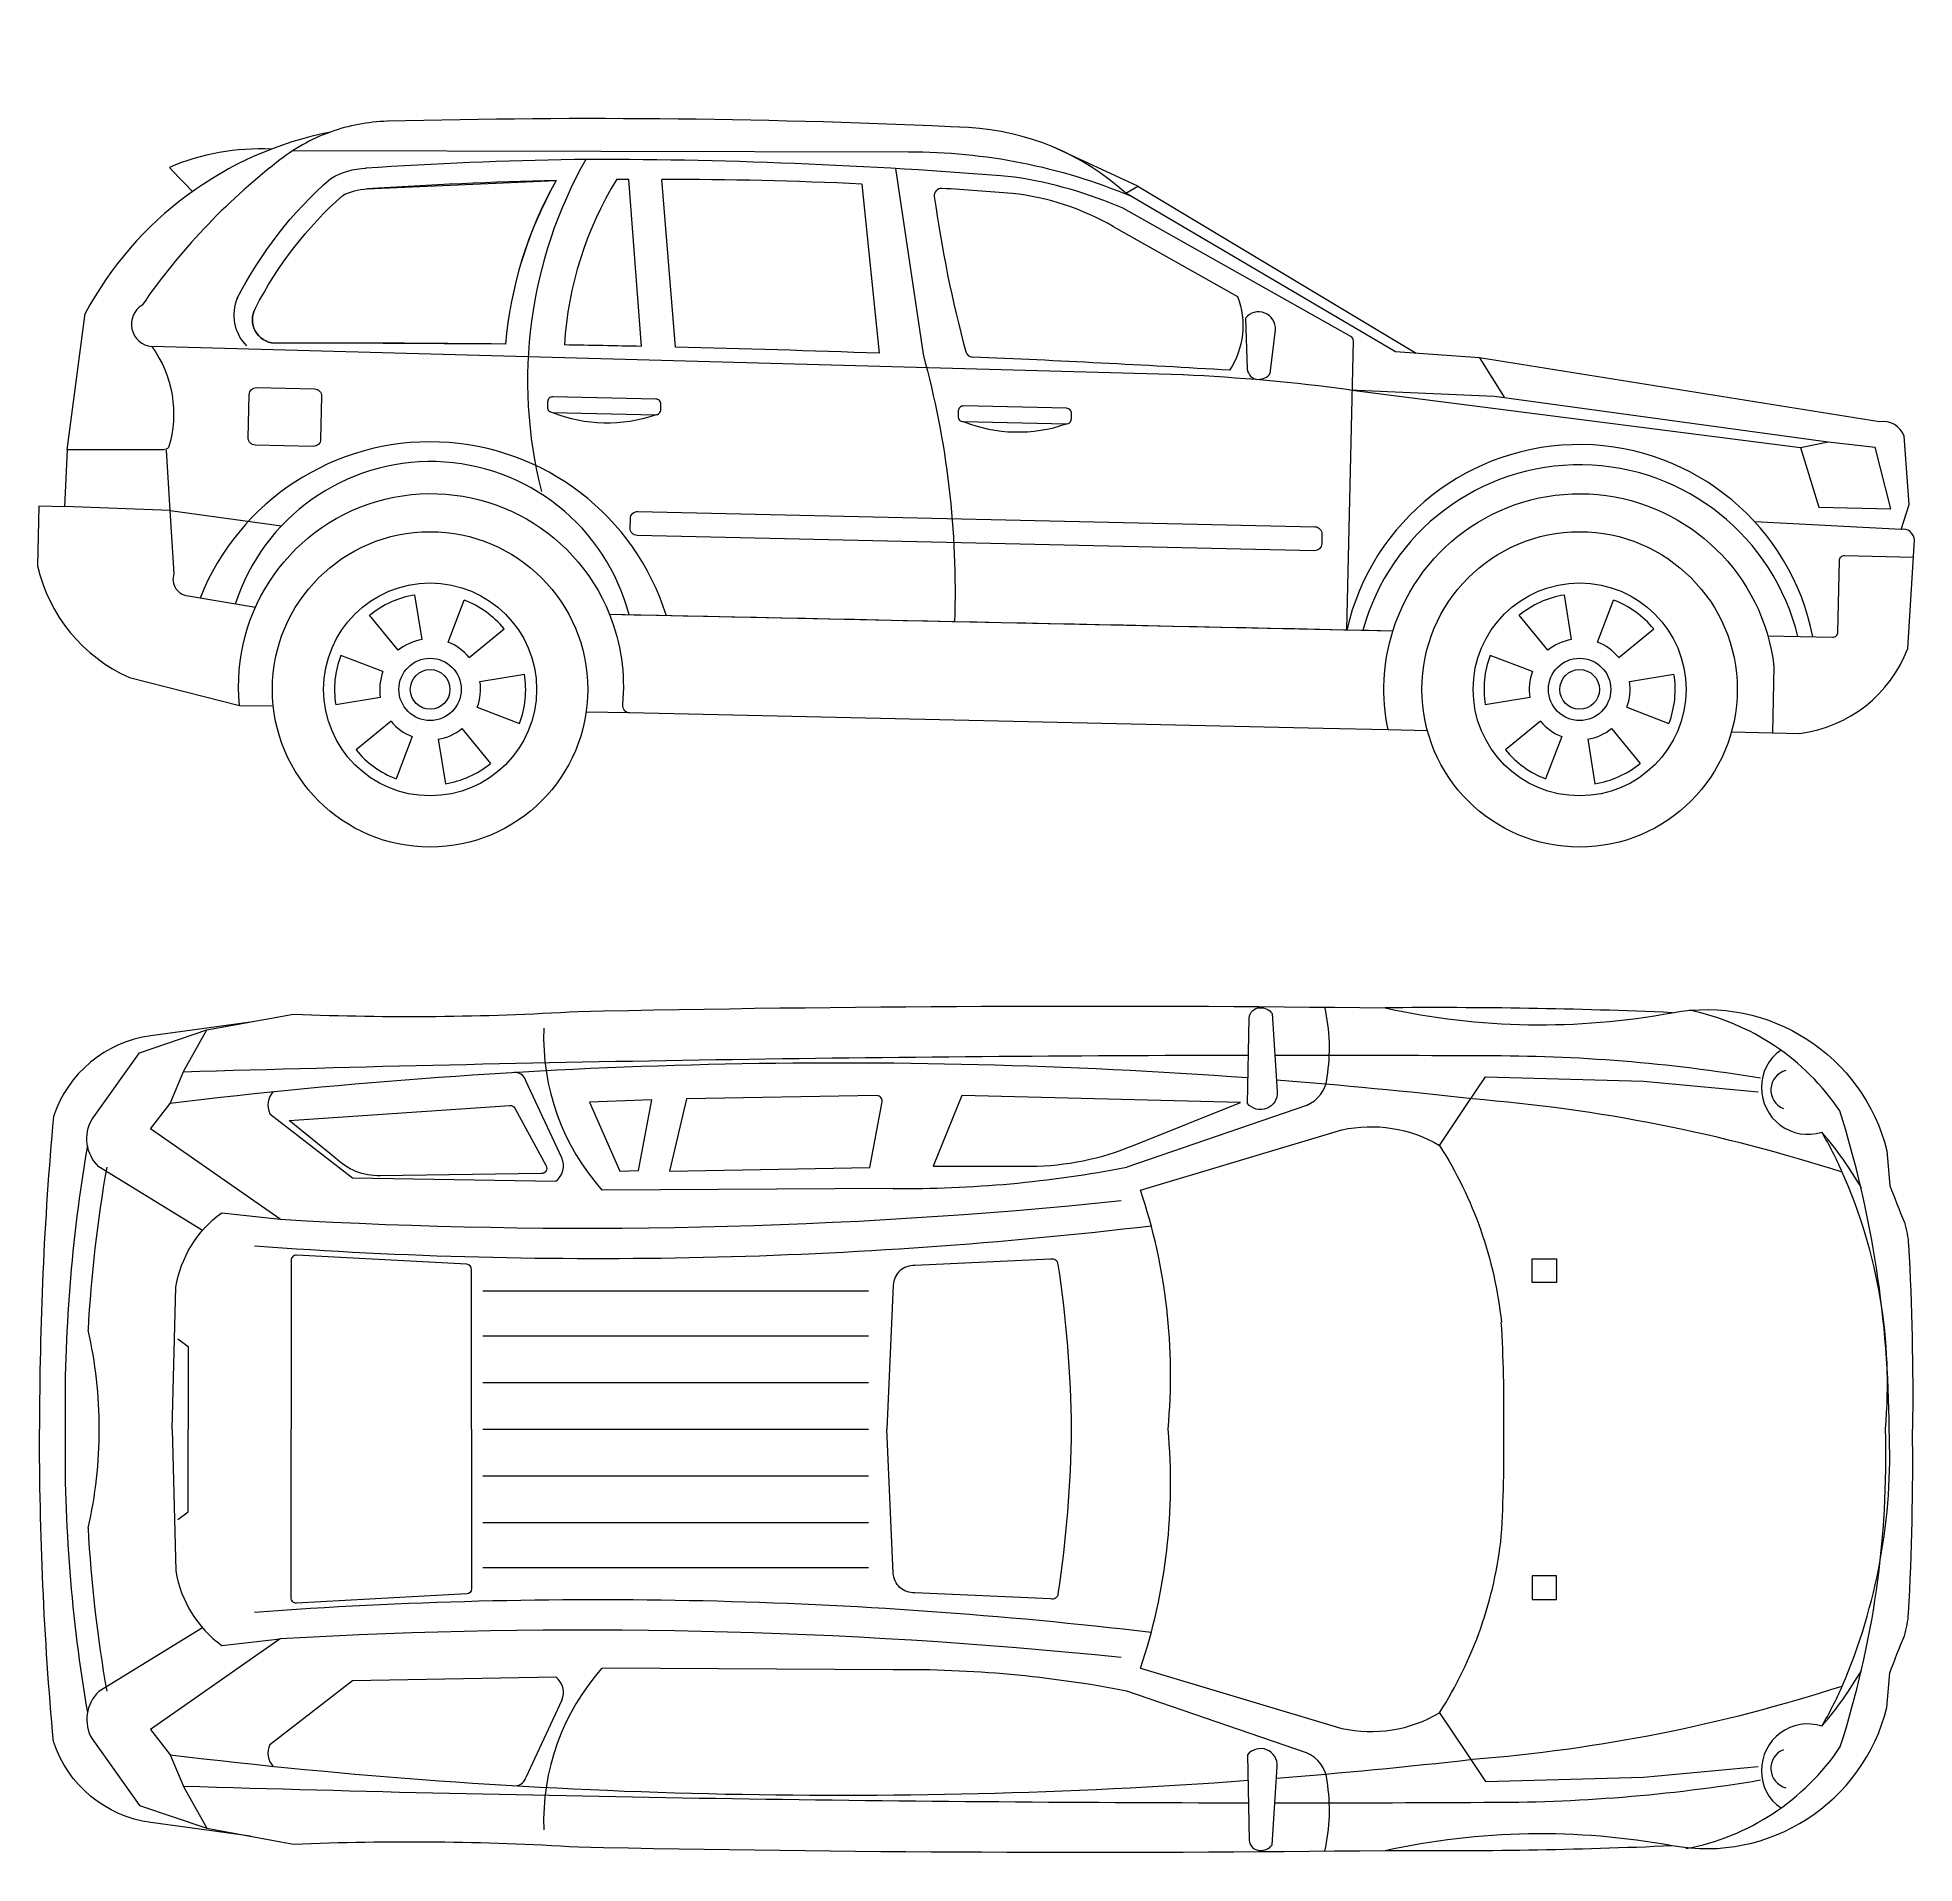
# Model space of a CAD drawing. Header units: millimetres. Extents: x -2405 to 4871, y -1113 to 3566.
# Drawn here: x -2405 to 2405, y -1113 to 3566 of the extents above; entities that cross this region are included whole.
import ezdxf

# ---------------------------------------------------------------- set-up
doc = ezdxf.new("R2010")
doc.units = ezdxf.units.MM
doc.header["$LTSCALE"] = 20
doc.styles.add('Arial', font='ARIAL.TTF')

# ---------------------------------------------------------------- blocks, each defined once
blk = doc.blocks.new('VolvoXC90-Plan')
at = {"color": 0, "linetype": 'ByBlock', "lineweight": -2}
for p, q in [((-1061.7, 694.9), (-1153.7, 892.6)), ((846.7, 829.4), (386.3, 671.1)), ((-1810.4, 808.3), (-1598.5, 644.1)), ((-1598.5, 644.1), (-1077.4, 635)), ((-213, 616.5), (-958.8, 612.6)), ((-213, -616.5), (-958.8, -612.6)), ((421.2, -612.2), (937.2, -766.9)), ((-1810.4, -808.3), (-1598.5, -644.1)), ((-1598.5, -644.1), (-1077.4, -635)), ((846.7, -829.4), (386.3, -671.1)), ((-1061.7, -694.9), (-1153.7, -892.6))]:
    blk.add_line(p, q, dxfattribs=at)
for points in [[(-2060.4, 0), (-2050.7, 363.4, -0.200321), (-1933.5, 554.2), (-1783.6, 537.6), (-2116.1, 769.7), (-2065.4, 834.4), (-2030.6, 917.7), (-1971.2, 1022.8), (-1749.1, 1063.4, 0.025503), (-1020, 1070.4, -0.008345), (1047.9, 1079.4, 0.100198), (1784, 1067, -0.396144), (2334.1, 713.2), (2341.6, 624.6, 0.008994), (2378.8, 529.6, -0.062948), (2389.5, 471.9, -0.016499), (2399.8, 0, 3.114817)], [(695.1, 834.7), (699.8, 1053.4, -0.383303), (727.1, 1079.9, -0.240471), (758.6, 1065.3), (771.8, 864.7, -0.732078), (695.1, 834.7, -0.79772)], [(-1860.1, 1043.1), (-2115.4, 1008.1, 0.286504), (-2364.6, 800.7, 0.023286), (-2400.2, 0, 2.892384)], [(-1983.1, 508.8), (-2248.1, 672.4, -0.354025), (-2265.3, 794), (-2144.2, 964.4), (-1971.2, 1022.8)], [(-1760.5, 790.8), (-1194.9, 829.4, -0.293687), (-1182.4, 822.6), (-1102.1, 674.4, -0.563611), (-1113.5, 654.9), (-1527.3, 649.1, -0.207041), (-1642.3, 695.4), (-1760.5, 790.8)], [(-742, 845.9), (-785.5, 660.8), (-272.9, 670), (-241.1, 838.9, 0.475324), (-254.3, 854.5), (-742, 845.9)], [(-37.1, 854.8), (-110.5, 673.5), (139.2, 673.5, 0.097382), (404.8, 727.9), (677.5, 836.8), (-37.1, 854.8)], [(491.8, 0, 0.104646), (421.2, 612.2), (937.2, 766.9, -0.18996), (1187.4, 727, -0.116976), (1346, 274.1)], [(-1293.1, 0), (-1293.1, 409.2, 0.398565), (-1305.6, 422.3), (-1741.6, 445.8, 0.430037), (-1755.5, 432.6), (-1755.5, 0)], [(210.5, 422.1, 0.441976), (190.5, 435.2), (-157.1, 419.2, 0.418817), (-212.6, 368.8), (-228.5, 0)], [(-1860.1, -1043.1), (-2115.4, -1008.1, -0.286504), (-2364.6, -800.7, -0.023286), (-2400.2, 0, -2.892384)], [(-2060.4, 0), (-2050.7, -363.4, 0.200321), (-1933.5, -554.2), (-1783.6, -537.6), (-2116.1, -769.7), (-2065.4, -834.4), (-2030.6, -917.7), (-1971.2, -1022.8), (-1749.1, -1063.4, -0.025503), (-1020, -1070.4, 0.008345), (1047.9, -1079.4, -0.100198), (1784, -1067, 0.396144), (2334.1, -713.2), (2341.6, -624.6, -0.008994), (2378.8, -529.6, 0.062948), (2389.5, -471.9, 0.016499), (2399.8, 0, -3.114817)], [(-1293.1, 0), (-1293.1, -409.2, -0.398565), (-1305.6, -422.3), (-1741.6, -445.8, -0.430037), (-1755.5, -432.6), (-1755.5, 0)], [(210.5, -422.1, -0.441976), (190.5, -435.2), (-157.1, -419.2, -0.418817), (-212.6, -368.8), (-228.5, 0)], [(-1983.1, -508.8), (-2248.1, -672.4, 0.354025), (-2265.3, -794), (-2144.2, -964.4), (-1971.2, -1022.8)], [(695.1, -834.7), (699.8, -1053.4, 0.383303), (727.1, -1079.9, 0.240471), (758.6, -1065.3), (771.8, -864.7, 0.732078), (695.1, -834.7, 0.79772)]]:
    blk.add_lwpolyline(points, format="xyb", dxfattribs=at)
for points in [[(1187.4, 727), (1256, 828.9), (1305.4, 902.5), (1710.4, 891.7), (2004, 864.4)], [(-991, 837.8), (-913.4, 661.1), (-865, 662.4), (-831.1, 843.8), (-991, 837.8)], [(-1264.6, 354.3), (-276.2, 354.3)], [(-2045.9, 231.5), (-2019.5, 212), (-2019.5, 0)], [(-1264.6, 239), (-276.2, 239)], [(-1264.6, 119.5), (-276.2, 119.5)], [(-2045.9, -231.5), (-2019.5, -212), (-2019.5, 0)], [(-1264.6, 0), (-276.2, 0)], [(-1264.6, -119.5), (-276.2, -119.5)], [(-1264.6, -239), (-276.2, -239)], [(-1264.6, -354.3), (-276.2, -354.3)], [(1187.4, -727), (1256, -828.9), (1305.4, -902.5), (1710.4, -891.7), (2004, -864.4)]]:
    blk.add_lwpolyline(points, dxfattribs=at)
for points in [[(1424.7, 436.6), (1486.9, 436.6), (1486.9, 375.8), (1424.7, 375.8)], [(1424.7, -436.6), (1486.9, -436.6), (1486.9, -375.8), (1424.7, -375.8)]]:
    blk.add_lwpolyline(points, close=True, dxfattribs=at)
for centre, radius, start, end in [((438.4, 975.7), 467, 350.8643, 13.0449), ((1177, -13089.8), 14169.9, 87.545, 90.52207), ((1705.5, 472.5), 613, 34.0017, 78.4469), ((-520.4, 1004.4), 588.1, 177.7942, 221.7865), ((2123.2, 878.5), 110.3, 123.2709, 181.6841), ((-347.5, -13361.6), 14299.6, 85.81321, 96.89998), ((811, -93615.4), 94572.9, 90.068651, 91.722587), ((811, -93615.4), 94572.9, 89.702945, 90.02745), ((1320.7, -3233.5), 4189.7, 80.5236, 90.2647), ((2088.1, 869.1), 51.5, 104.6158, 248.0419), ((-1181.8, 884.8), 29.1, 15.5854, 103.3086), ((-347.5, -13361.6), 14299.6, 83.49775, 85.51829), ((811.6, 910.5), 88.4, 293.3778, 354.226), ((2131.4, 873.9), 118.5, 179.3467, 287.5258), ((-1763.8, 829.8), 51.3, 136.788, 204.7716), ((943.3, -3302.4), 4161.3, 72.1407, 85.4715), ((-429.9, -11), 2769.7, 0.2265, 17.3568), ((1611.3, 55.1), 3946.4, 170.2093, 180.8001), ((1372.8, 290.1), 923.4, 23.5119, 30.6575), ((1510.2, 187), 872.3, 29.5652, 41.1407), ((-1107.9, 675), 50.3, 307.3615, 23.3239), ((1160.2, 69.9), 3441.2, 169.9392, 176.9419), ((-186.5, 3640.4), 3024, 269.4972, 280.9173), ((1007.7, 116), 1327.7, 354.9871, 24.1142), ((-1002.3, 13934.7), 13419.8, 266.66226, 275.8776), ((-969.8, 12467.4), 12030.1, 265.8062, 276.77068), ((-2822.9, -36.1), 3067.8, 0.6736, 8.5885), ((-3329.3, 7.3), 1081.7, 359.6132, 13.1568), ((-2151.1, 59.3), 3503.6, 359.0309, 3.5155), ((1611.3, -55.1), 3946.4, 179.1999, 189.7907), ((-3329.3, -7.3), 1081.7, 346.8432, 0.3868), ((-989.9, -139.3), 1488.3, 341.475, 5.371), ((-2151.1, -59.3), 3503.6, 356.4845, 0.9691), ((-66.5, -73.5), 2397.9, 341.9779, 1.7554), ((846.4, -67.2), 1494.9, 336.7043, 2.5777), ((-2822.9, 36.1), 3067.8, 351.4115, 359.3264), ((1160.2, -69.9), 3441.2, 183.0581, 190.0608), ((311.9, -166.3), 1039.6, 327.3629, 354.0506), ((-969.8, -12467.4), 12030.1, 83.22932, 94.1938), ((-1002.3, -13934.7), 13419.8, 84.1224, 93.33774), ((-520.4, -1004.4), 588.1, 138.2135, 182.2058), ((-186.5, -3640.4), 3024, 79.0827, 90.5028), ((1510.2, -187), 872.3, 318.8593, 330.4348), ((-1107.9, -675), 50.3, 336.6761, 52.6385), ((943.3, 3302.4), 4161.3, 274.5285, 287.8593), ((1372.8, -290.1), 923.4, 329.3425, 336.4881), ((1011.7, -429.5), 345.5, 257.5387, 300.5617), ((2131.4, -873.9), 118.5, 72.4742, 180.6533), ((-1763.8, -829.8), 51.3, 155.2284, 223.212), ((1705.5, -472.5), 613, 280.632, 325.9983), ((-347.5, 13361.6), 14299.6, 263.10002, 274.18679), ((-347.5, 13361.6), 14299.6, 274.48171, 276.50225), ((811.6, -910.5), 88.4, 5.774, 66.6222), ((2088.1, -869.1), 51.5, 111.9581, 255.3842), ((-1181.8, -884.8), 29.1, 256.6914, 344.4146), ((438.4, -975.7), 467, 346.9551, 9.1357), ((1320.7, 3233.5), 4189.7, 269.7353, 279.4764), ((2123.2, -878.5), 110.3, 178.3159, 236.7291), ((811, 93615.4), 94572.9, 268.277413, 269.931349), ((811, 93615.4), 94572.9, 269.97255, 270.297055), ((1177, 13089.8), 14169.9, 269.47793, 272.455)]:
    blk.add_arc(centre, radius, start, end, dxfattribs=at)
blk = doc.blocks.new('VolvoXC90-Side')
at = {"color": 0, "linetype": 'ByBlock', "lineweight": -2}
for p, q in [((414.4, 1693.9), (196.6, 1794)), ((-857.9, 1283), (-890.1, 1710.7)), ((-770.5, 1281), (-805.4, 1711)), ((-248.1, 1265.3), (-292.5, 1699)), ((351.5, 1590), (669.9, 1410.8)), ((-2329.7, 1017.8), (-2283.6, 1367.3)), ((530.2, 1210), (-2112.8, 1283)), ((957.2, 1171.9), (2113, 1023.7)), ((-2065.4, 862.3), (-2075.3, 1016.9)), ((2113, 1023.7), (2183.2, 1038.6)), ((2113, 1023.7), (2159.3, 870.8)), ((2183.2, 1038.6), (2304.2, 1024.4)), ((2343.7, 866.7), (2304.2, 1024.4)), ((2159.3, 870.8), (2343.7, 866.7)), ((-2065.4, 862.3), (-1780, 823.5)), ((2370.2, 814.2), (1995.4, 833.5)), ((-1420.1, 531.7), (-1438.6, 646)), ((-1353.5, 524.9), (-1312.4, 633.1)), ((1525.9, 531.7), (1507.4, 646)), ((1592.4, 524.9), (1633.6, 633.1)), ((-1481.1, 504.3), (-1554.3, 594)), ((1067.9, 553.6), (-939.4, 595.9)), ((1464.8, 504.3), (1391.7, 594)), ((-1299.2, 485.8), (-1209.5, 558.9)), ((1646.7, 485.8), (1736.4, 558.9)), ((-1520.2, 450), (-1628.5, 491.1)), ((1425.7, 450), (1317.5, 491.1)), ((-1271.8, 424.7), (-1157.5, 443.2)), ((1674.1, 424.7), (1788.4, 443.2)), ((-1887.7, 363.2), (-1801.3, 361.6)), ((-1527, 383.4), (-1641.3, 364.9)), ((-1278.6, 358.2), (-1170.4, 317)), ((-999.4, 346.9), (-888.4, 344.8)), ((1418.9, 383.4), (1304.6, 364.9)), ((1667.4, 358.2), (1775.6, 317)), ((-1499.6, 322.4), (-1589.3, 249.2)), ((-1317.7, 303.9), (-1244.6, 214.2)), ((1055.7, 301), (1156.4, 298.8)), ((1446.3, 322.4), (1356.6, 249.2)), ((1628.2, 303.9), (1701.4, 214.2)), ((1935.7, 295.4), (2040.7, 293.1)), ((-1445.3, 283.3), (-1486.5, 175)), ((-1378.8, 276.5), (-1360.3, 162.2)), ((1500.6, 283.3), (1459.5, 175)), ((1567.2, 276.5), (1585.7, 162.2))]:
    blk.add_line(p, q, dxfattribs=at)
for points in [[(-19.4, 1843.7, 0.01836), (-1508.7, 1859.8, 0.080137), (-1654.9, 1832.3, 0.084902), (-1792, 1754.7, 0.076385), (-2137.3, 1388.9, 0.72501), (-2112.8, 1283, -0.236485), (-2069.7, 1024.1, -0.168268), (-2082.9, 1017.8), (-2329.7, 1017.8), (-2336.2, 872.2), (-2402, 873.7), (-2405.5, 721.1, 0.23594), (-2169.9, 434.4), (-1887.7, 363.2, -0.869001), (-939.4, 595.9, -0.866595)], [(1067.9, 553.6, -0.809313), (2044.6, 462.7), (2040.7, 293.1), (2111.2, 291.5, 0.277383), (2387.7, 509.1), (2404.7, 786.6, 0.46696), (2370.2, 814.2), (2391.4, 877.6), (2378.1, 1053.2, 0.35293), (2315.2, 1090.1), (1290.3, 1253.9), (1074.5, 1269.2), (383.8, 1675.3, 0.171351), (-19.4, 1843.7)], [(-1750.5, 1784.9), (-173.2, 1781.5, -0.100483), (395.5, 1668.4, -0.098935)], [(-1894.3, 1405.2, -0.094188), (-1654.2, 1713.5, -0.12407), (-1563.2, 1739.6, -0.12407)], [(-207.1, 1738.6), (-136, 1262.7, -0.075864), (-55.5, 577.5)], [(-1847, 1381, -0.092772), (-1623.3, 1669.9, -0.115271), (-1561.5, 1686.4, -82.989729)], [(950.2, 557.5), (966.8, 1296.7, 0.276942), (960.1, 1308.5), (377.6, 1636.3)], [(669.9, 1410.8, -0.243717), (649.1, 1221.8, 1.818359)], [(690.3, 1355.4), (694.9, 1225.2, 0.383303), (722.3, 1198.6, 0.240471), (753.8, 1213.2), (767, 1325.4, 0.732078), (690.3, 1355.4, 0.79772)], [(-1847.2, 614.3), (-2014.6, 642.3, -0.509828), (-2055.1, 700.9), (-2065.4, 862.3), (-2336.2, 872.6)], [(2028.8, 541.5), (2194.8, 537.7, 0.414214), (2208.3, 550.7), (2212.5, 734.4, -0.414214), (2226, 747.3), (2402, 743.3)]]:
    blk.add_lwpolyline(points, format="xyb", dxfattribs=at)
at = {"color": 1}
blk.add_lwpolyline([(-1847, 1381, -0.092772), (-1623.3, 1669.9, -0.115271), (-1561.5, 1686.4), (-1076.5, 1707.9, 0.106947), (-1206.3, 1288.7), (-1676.6, 1291.6), (-1798.1, 1291.4, -0.559116), (-1847, 1381, 0.266086)], format="xyb", dxfattribs=at)
at = {"color": 0, "linetype": 'ByBlock', "lineweight": -2}
for points in [[(383.8, 1675.3), (414.4, 1693.9), (1127.9, 1265.4)], [(1290.3, 1253.9), (1352.9, 1152.5)], [(957.2, 1171.9), (1328.5, 1155.8), (2183.2, 1038.6)]]:
    blk.add_lwpolyline(points, dxfattribs=at)
for points in [[(-1844.2, 1177.3), (-1695.6, 1174, -0.414214), (-1677.5, 1155.1), (-1680, 1044.8, -0.414214), (-1698.9, 1026.7), (-1847.5, 1030, -0.414214), (-1865.6, 1048.9), (-1863.1, 1159.2, -0.414214)], [(-1085.7, 1113.9), (-821.7, 1108, 0.414214), (-808.2, 1120.9), (-807.9, 1134.6, 0.414214), (-820.8, 1148.1), (-1084.8, 1154.1, 0.414214), (-1098.3, 1141.1), (-1098.6, 1127.4, 0.414214)], [(-33.3, 1090.3), (230.6, 1084.3, 0.414214), (244.1, 1097.2), (244.4, 1110.9, 0.414214), (231.5, 1124.5), (-32.4, 1130.4, 0.414214), (-45.9, 1117.5), (-46.2, 1103.8, 0.414214)], [(-867.2, 859.9), (868.2, 820.8, -0.414214), (886.3, 801.9), (885.8, 777.6, -0.414214), (866.8, 759.5), (-868.6, 798.5, -0.414214), (-886.7, 817.5), (-886.2, 841.8, -0.414214)], [(-939.4, 595.9, -0.119938), (-906.4, 365.1, 0.436161), (-888.4, 344.8), (889.5, 304.8), (1055.7, 301, -0.128137), (1067.9, 553.6, 0.000172)]]:
    blk.add_lwpolyline(points, format="xyb", close=True, dxfattribs=at)
for centre, radius in [((-1399.4, 404.1), 404.1), ((1546.5, 404.1), 404.1), ((-1399.4, 404.1), 272.8), ((1546.5, 404.1), 272.8), ((-1399.4, 404.1), 79.9), ((1546.5, 404.1), 79.9), ((-1399.4, 404.1), 50.8), ((1546.5, 404.1), 50.8)]:
    blk.add_circle(centre, radius, dxfattribs=at)
for centre, radius, start, end in [((-1477.7, 935.3), 914.3, 101.1752, 151.8013), ((-1834.5, 1192.3), 596.8, 87.313, 112.9815), ((-1062.2, 2654.1), 1357.6, 222.2253, 225.8404), ((-800.9, -10001.5), 11765.8, 91.11411, 93.72348), ((1.3, 1195.1), 1151, 150.4869, 194.2615), ((-999.4, -11593.5), 13355.7, 85.28549, 90.13013), ((-814.5, -9680.7), 11391.7, 91.3181, 93.76008), ((-172.6, 1198.4), 1037.6, 150.7125, 174.9845), ((-138.7, 1231.1), 918.1, 148.4555, 176.4844), ((-814.5, -9680.7), 11391.7, 90.38012, 90.5395), ((-814.5, -9680.7), 11391.7, 87.37395, 89.95458), ((-89, 1669.3), 18.5, 86.3426, 187.9256), ((-814.5, -9680.7), 11391.7, 85.43197, 86.3426), ((-70.2, 610), 1119.7, 66.3981, 81.3416), ((3103, 2113.6), 3241.3, 187.9256, 195.0977), ((20.5, 1017), 661.7, 59.9877, 83.7307), ((-1790.7, 1362.9), 111.6, 156.5039, 224.5451), ((-2270.8, 1363.1), 13.2, 151.6533, 171.8368), ((-1795, 1351.2), 59.9, 150.1993, 267.0403), ((-1676.6, -37511.3), 38802.9, 89.30554, 90.17938), ((-1676.6, -37511.3), 38802.9, 88.79099, 89.0823), ((-1676.6, -37511.3), 38802.9, 87.89017, 88.66199), ((-8.5, 1274.2), 18.5, 195.0977, 267.5373), ((-1676.6, -37511.3), 38802.9, 86.56385, 87.53735), ((301, -3781.8), 4997, 82.454, 87.3724), ((-945.7, 1468.1), 380.9, 248.4342, 288.9886), ((106.7, 1444.5), 380.9, 248.4342, 288.9886), ((-1399.4, 404.1), 634.3, 17.3149, 158.3578), ((1545.3, 420.8), 610.6, 11.1429, 167.1992), ((-1398.1, 462.3), 525.6, 14.6055, 162.2153), ((1546.5, 404.1), 575.5, 13.632, 164.8345), ((-1399.4, 404.1), 245, 99.1937, 129.1937), ((-1399.4, 404.1), 245, 39.1937, 69.1937), ((1546.5, 404.1), 245, 99.1937, 129.1937), ((1546.5, 404.1), 245, 39.1937, 69.1937), ((-1399.4, 404.1), 129.3, 99.1937, 129.1937), ((1546.5, 404.1), 129.3, 99.1937, 129.1937), ((-1399.4, 404.1), 245, 159.1937, 189.1937), ((-1399.4, 404.1), 129.3, 39.1937, 69.1937), ((1546.5, 404.1), 245, 159.1937, 189.1937), ((1546.5, 404.1), 129.3, 39.1937, 69.1937), ((-1399.4, 404.1), 129.3, 159.1937, 189.1937), ((-1399.4, 404.1), 245, 339.1937, 9.1937), ((1546.5, 404.1), 129.3, 159.1937, 189.1937), ((1546.5, 404.1), 245, 339.1937, 9.1937), ((-1399.4, 404.1), 129.3, 339.1937, 9.1937), ((1546.5, 404.1), 129.3, 339.1937, 9.1937), ((-1399.4, 404.1), 129.3, 219.1937, 249.1937), ((-1399.4, 404.1), 129.3, 279.1937, 309.1937), ((1546.5, 404.1), 129.3, 219.1937, 249.1937), ((1546.5, 404.1), 129.3, 279.1937, 309.1937), ((-1399.4, 404.1), 245, 219.1937, 249.1937), ((1546.5, 404.1), 245, 219.1937, 249.1937), ((-1399.4, 404.1), 245, 279.1937, 309.1937), ((1546.5, 404.1), 245, 279.1937, 309.1937)]:
    blk.add_arc(centre, radius, start, end, dxfattribs=at)
at = {"layer": 'Defpoints', "color": 248, "linetype": 'ByBlock', "lineweight": -2, "char_height": 0.365, "width": 5.062, "attachment_point": 1, "style": 'Arial'}
for insert in [(-2399.5, 2074.4), (-2378.6, 2074.4)]:
    blk.add_mtext('VOLVO XC90', dxfattribs=dict(at, insert=insert))

msp = doc.modelspace()

# ---------------------------------------------------------------- block references
at = {"linetype": 'ByBlock', "lineweight": -2}
for name, p in [('VolvoXC90-Side', (0, 1491.3)), ('VolvoXC90-Plan', (0, 0))]:
    msp.add_blockref(name, p, dxfattribs=at)

doc.saveas('drawing.dxf')
